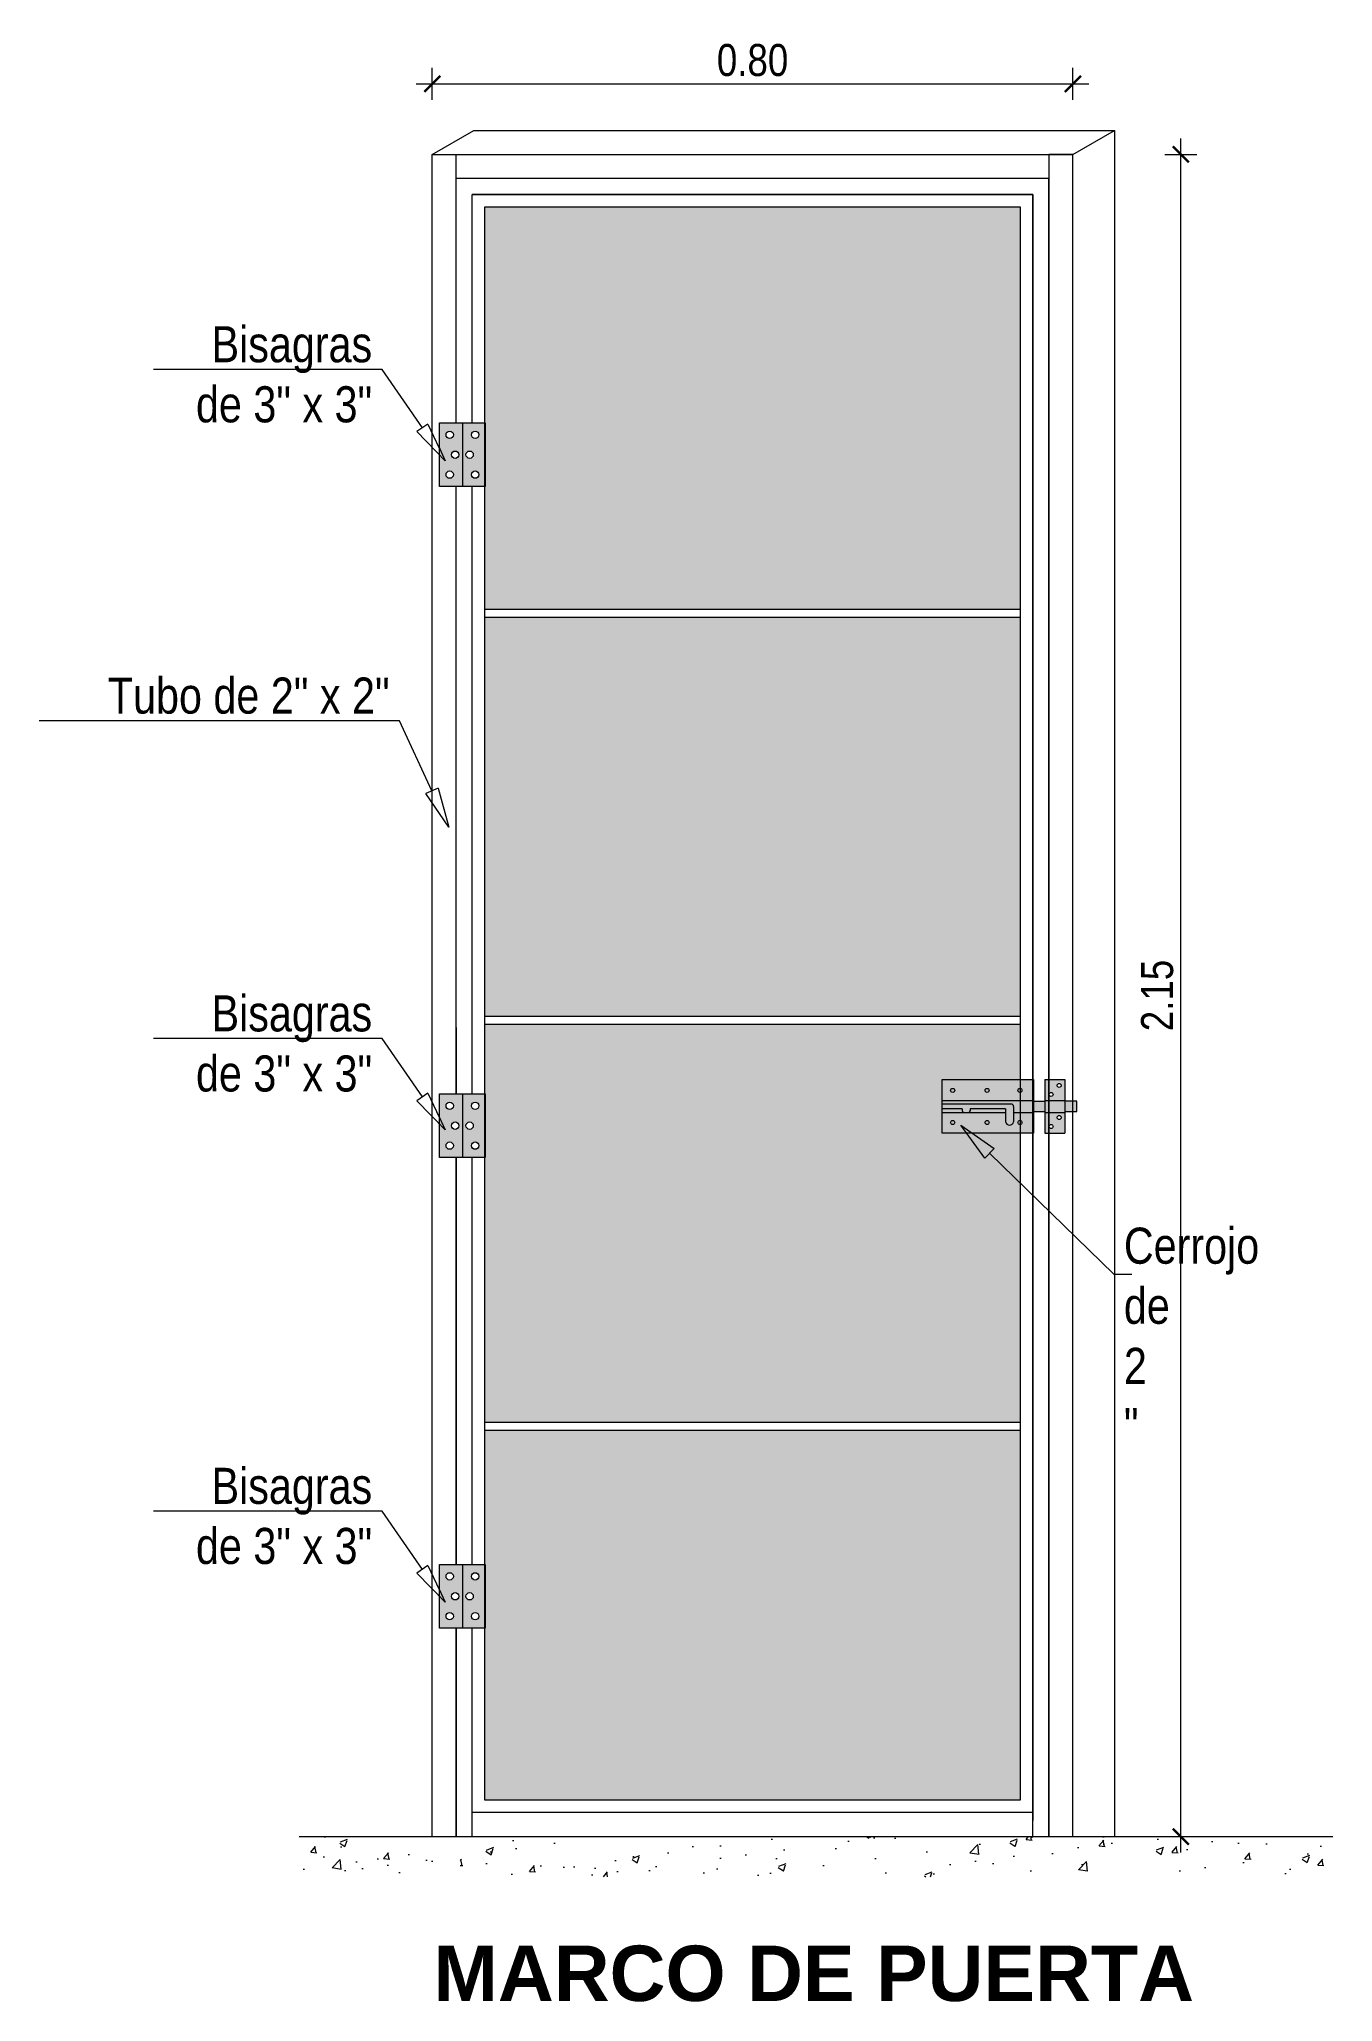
# Model space of a CAD drawing. Header units: metres. Extents: x 115.1 to 149.6, y 26.3 to 56.6.
# Drawn here: x 128.404 to 130.019, y 32.193 to 34.643 of the extents above; entities that cross this region are included whole.
import ezdxf
from ezdxf import colors
from ezdxf.entities.mleader import LeaderData, LeaderLine
from ezdxf.enums import TextEntityAlignment as Align
from ezdxf.math import Vec2, Vec3

# ---------------------------------------------------------------- set-up
doc = ezdxf.new("R2010")
doc.units = ezdxf.units.M
doc.set_wipeout_variables(frame=1)
doc.layers.get('0').update_dxf_attribs({"color": 250})
doc.layers.get('Defpoints').update_dxf_attribs({"color": 30, "lineweight": 9})
for name, color, linetype, lineweight in [('-Acero techos', 252, 'Continuous', 13), ('-Achurado', 251, 'Continuous', 5), ('-Acotado', 251, 'Continuous', 5), ('-Vista', 148, 'Continuous', 9)]:
    doc.layers.add(name, color=color, linetype=linetype, lineweight=lineweight)
doc.layers.add('G-TEXTOS-TITULOS', color=174, linetype='Continuous')
doc.styles.add('-Arial Narrow', font='ARIALN.TTF')
doc.styles.add('25-TITULO', font='arialbd.ttf', dxfattribs={"height": 0.1})
doc.dimstyles.new('Esc 1_20n', dxfattribs={"dimscale": 0.02, "dimtxt": 2, "dimasz": 1, "dimexe": 1, "dimexo": 1, "dimgap": 0.45, "dimtad": 1, "dimtoh": 1, "dimzin": 3, "dimdsep": 46, "dimtxsty": '-Arial Narrow', "dimblk": 'ARCHTICK', "dimcen": 1, "dimdle": 1, "dimclrd": 252, "dimclre": 252, "dimclrt": 252, "dimadec": 0, "dimazin": 0, "dimtfac": 1, "dimtix": 1, "dimtmove": 1, "dimatfit": 2, "dimldrblk": 'ARCHTICK', "dimfxl": 1, "dimfxlon": 1, "dimtolj": 2, "dimlwd": 5, "dimlwe": 5, "dimarcsym": 0})

msp = doc.modelspace()

# ---------------------------------------------------------------- texts
at = {"layer": 'G-TEXTOS-TITULOS', "color": 219, "true_color": 0x642165, "style": '25-TITULO'}
msp.add_text('MARCO DE PUERTA', height=0.069141, dxfattribs=at).set_placement((129.3713, 32.2285), align=Align.MIDDLE_CENTER)

# ---------------------------------------------------------------- blocks, each defined once
blk = doc.blocks.new('_ArchTick')
at = {"color": 0, "linetype": 'ByBlock', "const_width": 0.15}
blk.add_lwpolyline([(-0.5, -0.5), (0.5, 0.5)], dxfattribs=at)
blk = doc.blocks.new('*D407')
at = {"layer": '-Acotado', "color": 252, "lineweight": 5, "transparency": 16777216}
for p, q in [((129.8297, 32.3791), (129.8297, 34.5191)), ((129.8097, 34.4991), (129.8497, 34.4991)), ((129.8097, 32.3991), (129.8497, 32.3991))]:
    blk.add_line(p, q, dxfattribs=at)
at = {"layer": 'Defpoints', "color": 0, "transparency": 16777216}
for p in [(129.6949, 34.4991), (129.8297, 34.4991), (129.6949, 32.3991)]:
    blk.add_point(p, dxfattribs=at)
at = {"layer": '-Acotado', "color": 252, "lineweight": 5, "transparency": 16777216, "xscale": 0.02, "yscale": 0.02, "zscale": 0.02}
for p, rotation in [((129.8297, 34.4991), 90), ((129.8297, 32.3991), 270)]:
    blk.add_blockref('_ArchTick', p, dxfattribs=dict(at, rotation=rotation))
at = {"layer": '-Acotado', "color": 252, "transparency": 16777216, "insert": (129.8003, 33.4491), "char_height": 0.04, "attachment_point": 5, "rotation": 90, "style": '-Arial Narrow'}
blk.add_mtext('\\A2;2.15', dxfattribs=at)
blk = doc.blocks.new('*D408')
at = {"layer": '-Acotado', "color": 252, "lineweight": 5, "transparency": 16777216}
for p, q in [((128.8949, 34.5671), (128.8949, 34.6071)), ((129.6949, 34.5671), (129.6949, 34.6071)), ((128.8749, 34.5871), (129.7149, 34.5871))]:
    blk.add_line(p, q, dxfattribs=at)
at = {"layer": 'Defpoints', "color": 0, "transparency": 16777216}
for p in [(129.6949, 34.5871), (128.8949, 34.4991), (129.6949, 34.4991)]:
    blk.add_point(p, dxfattribs=at)
at = {"layer": '-Acotado', "color": 252, "lineweight": 5, "transparency": 16777216, "xscale": 0.02, "yscale": 0.02, "zscale": 0.02, "rotation": 180}
blk.add_blockref('_ArchTick', (128.8949, 34.5871), dxfattribs=at)
at = {"layer": '-Acotado', "color": 252, "lineweight": 5, "transparency": 16777216, "xscale": 0.02, "yscale": 0.02, "zscale": 0.02}
blk.add_blockref('_ArchTick', (129.6949, 34.5871), dxfattribs=at)
at = {"layer": '-Acotado', "color": 252, "transparency": 16777216, "insert": (129.2949, 34.6166), "char_height": 0.04, "attachment_point": 5, "style": '-Arial Narrow'}
blk.add_mtext('\\A2;0.80', dxfattribs=at)
blk = doc.blocks.new('Bisagra 3 x 3')
h = blk.add_hatch(color=7)
h.dxf.hatch_style = 1
h.set_gradient(color1=(255, 255, 255), color2=(128, 128, 128), tint=1, name='CURVED')
h.paths.add_polyline_path([(-0.0285, 0.0396), (0.0285, 0.0396), (0.0285, -0.0396), (-0.0285, -0.0396)])
at = {"linetype": 'Continuous'}
blk.add_wipeout([(-0.0285, 0.0396), (0.0285, 0.0396), (0.0285, -0.0396), (-0.0285, -0.0396)], dxfattribs=at)
h = blk.add_hatch(color=7)
h.dxf.hatch_style = 1
h.set_gradient(color1=(255, 255, 255), color2=(128, 128, 128), tint=1, name='INVCYLINDER')
h.paths.add_polyline_path([(0, 0.0396), (-0.0285, 0.0396), (-0.0285, -0.0396), (0, -0.0396)])
h.paths.add_polyline_path([(-0.0205, 0.0249, -1), (-0.0113, 0.0249, -1)], flags=16)
h.paths.add_polyline_path([(-0.0044, 0, -1), (-0.0136, 0, -1)], flags=16)
h.paths.add_polyline_path([(-0.0113, -0.0249, -1), (-0.0205, -0.0249, -1)], flags=16)
h.paths.add_polyline_path([(0.0285, 0.0396), (0, 0.0396), (0, -0.0396), (0.0285, -0.0396)])
h.paths.add_polyline_path([(0.0136, 0, -1), (0.0044, 0, -1)], flags=16)
h.paths.add_polyline_path([(0.0113, 0.0249, -1), (0.0205, 0.0249, -1)], flags=16)
h.paths.add_polyline_path([(0.0205, -0.0249, -1), (0.0113, -0.0249, -1)], flags=16)
at = {"layer": '-Vista', "linetype": 'Continuous'}
blk.add_lwpolyline([(-0.0285, 0.0396), (0.0285, 0.0396), (0.0285, -0.0396), (-0.0285, -0.0396)], close=True, dxfattribs=at)
blk.add_lwpolyline([(0, 0.0396), (0, -0.0396)], dxfattribs=at)
for centre in [(-0.0159, 0.0249), (0.0159, 0.0249), (-0.009, 0), (0.009, 0), (-0.0159, -0.0249), (0.0159, -0.0249)]:
    blk.add_circle(centre, 0.0046, dxfattribs=at)
blk = doc.blocks.new('_ClosedBlank')
at = {"color": 0, "linetype": 'ByBlock', "lineweight": -2}
for p, q in [((-1, 0.167), (0, 0)), ((-1, 0.167), (-1, -0.167)), ((0, 0), (-1, -0.167))]:
    blk.add_line(p, q, dxfattribs=at)
blk = doc.blocks.new('Cerrojo')
h = blk.add_hatch(color=7)
h.dxf.hatch_style = 1
h.set_gradient(color1=(255, 255, 255), color2=(128, 128, 128), tint=1, name='CYLINDER')
h.paths.add_polyline_path([(0, 0.0335), (-0.1143, 0.0335), (-0.1143, 0.0075), (0, 0.0075)])
h.paths.add_polyline_path([(-0.0196, 0.02, -1), (-0.0145, 0.02, -1)], flags=16)
h.paths.add_polyline_path([(-0.0606, 0.02, -1), (-0.0555, 0.02, -1)], flags=16)
h.paths.add_polyline_path([(-0.1036, 0.02, -1), (-0.0986, 0.02, -1)], flags=16)
h.paths.add_polyline_path([(0, -0.0075), (-0.0251, -0.0075), (-0.0251, -0.0192, -0.83287), (-0.0351, -0.0192), (-0.0351, -0.0075), (-0.0811, -0.0075, -0.056334), (-0.0816, -0.0075), (-0.0867, -0.0075, -0.056334), (-0.0872, -0.0075), (-0.1143, -0.0075), (-0.1143, -0.0335), (0, -0.0335)])
h.paths.add_polyline_path([(-0.0606, -0.02, -1), (-0.0555, -0.02, -1)], flags=16)
h.paths.add_polyline_path([(-0.0196, -0.02, -1), (-0.0145, -0.02, -1)], flags=16)
h.paths.add_polyline_path([(-0.1036, -0.02, -1), (-0.0986, -0.02, -1)], flags=16)
h.paths.add_polyline_path([(-0.0792, -0.003), (-0.0351, -0.003), (-0.0351, -0.0192, 0.83287), (-0.0251, -0.0192), (-0.0251, 0, 0.406494), (-0.0281, 0.003), (-0.1143, 0.003), (-0.1143, -0.0075), (-0.0811, -0.0075, 0.372902), (-0.0792, -0.0054)], flags=0)
h.paths.add_polyline_path([(-0.0351, -0.003), (-0.0792, -0.003), (-0.0792, -0.0052, -0.39039), (-0.0811, -0.0075), (-0.0351, -0.0075)], flags=0)
h.paths.add_polyline_path([(0, 0.0075), (-0.1143, 0.0075), (-0.1143, -0.0075), (-0.0872, -0.0075), (-0.0811, -0.0075, 0.372902), (-0.0792, -0.0054), (-0.0792, -0.003), (-0.0351, -0.003), (-0.0351, -0.0192, 0.83287), (-0.0251, -0.0192), (-0.0251, -0.0075), (0, -0.0075)], flags=17)
h.paths.add_polyline_path([(0.0389, -0.0075), (0.0139, -0.0075), (0.0139, -0.0335), (0.0389, -0.0335)])
h.paths.add_polyline_path([(0.0344, -0.0138, -1), (0.0294, -0.0138, -1)], flags=16)
h.paths.add_polyline_path([(0.0243, -0.025, -1), (0.0192, -0.025, -1)], flags=16)
h.paths.add_polyline_path([(0.0389, 0.0075), (0.0139, 0.0075), (0.0139, -0.0075), (0.0389, -0.0075)])
h.paths.add_polyline_path([(0.0389, 0.0335), (0.0139, 0.0335), (0.0139, 0.0075), (0.0389, 0.0075)])
h.paths.add_polyline_path([(0.0294, 0.0262, -1), (0.0344, 0.0262, -1)], flags=16)
h.paths.add_polyline_path([(0.0243, 0.015, -1), (0.0192, 0.015, -1)], flags=16)
h.paths.add_polyline_path([(0, 0.0075), (-0.1143, 0.0075), (-0.1143, -0.0075), (-0.0811, -0.0075, 0.372902), (-0.0792, -0.0054), (-0.0792, -0.003), (-0.0351, -0.003), (-0.0351, -0.0192, 0.83287), (-0.0251, -0.0192), (-0.0251, -0.0075), (0, -0.0075)], flags=17)
h = blk.add_hatch(color=7)
h.dxf.hatch_style = 1
h.set_gradient(color1=(255, 255, 255), color2=(128, 128, 128), tint=1, name='CYLINDER')
h.paths.add_polyline_path([(-0.1143, 0.0075), (-0.1143, -0.0335), (0, -0.0335), (0, 0.0075)])
h = blk.add_hatch(color=18)
h.dxf.hatch_style = 1
h.paths.add_polyline_path([(0.0139, 0.0065), (0, 0.0065), (0, -0.0065), (0.0139, -0.0065)])
h.paths.add_polyline_path([(0.0539, 0.0065), (0.0389, 0.0065), (0.0389, -0.0065), (0.0539, -0.0065)])
h.paths.add_polyline_path([(-0.0251, 0, 0.421975), (-0.0282, 0.003), (-0.1143, 0.003), (-0.1143, -0.003), (-0.0892, -0.003), (-0.0892, -0.0054, 0.372902), (-0.0872, -0.0075), (-0.0811, -0.0075, 0.39039), (-0.0792, -0.0052), (-0.0792, -0.003), (-0.0351, -0.003), (-0.0351, -0.0192, 0.83287), (-0.0251, -0.0192)])
h = blk.add_hatch(color=7)
h.dxf.hatch_style = 1
h.set_gradient(color1=(255, 255, 255), color2=(128, 128, 128), tint=1, name='CYLINDER')
h.paths.add_polyline_path([(-0.0351, -0.003), (-0.0792, -0.003), (-0.0792, -0.0052, -0.39039), (-0.0811, -0.0075), (-0.0351, -0.0075)])
h.paths.add_polyline_path([(-0.0892, -0.003), (-0.1143, -0.003), (-0.1143, -0.0075), (-0.0872, -0.0075, -0.39039), (-0.0892, -0.0052)])
at = {"layer": '-Vista', "ltscale": 0.009}
for p, q in [((0, 0.0335), (0, -0.0335)), ((0.0139, 0.0335), (0.0389, 0.0335)), ((0.0139, 0.0335), (0.0139, -0.0335)), ((0.0389, 0.0335), (0.0389, -0.0335)), ((-0.1143, 0.0075), (0, 0.0075)), ((-0.0281, 0.003), (-0.1143, 0.003)), ((-0.0251, 0), (-0.0251, -0.0192)), ((0, 0.0065), (0.0139, 0.0065)), ((0.0139, 0.0075), (0.0389, 0.0075)), ((0.0539, 0.0065), (0.0389, 0.0065)), ((0.0539, -0.0065), (0.0539, 0.0065)), ((-0.0892, -0.003), (-0.1143, -0.003)), ((-0.1143, -0.0075), (-0.0351, -0.0075)), ((-0.0892, -0.003), (-0.0892, -0.0054)), ((-0.0351, -0.003), (-0.0792, -0.003)), ((-0.0792, -0.003), (-0.0792, -0.0054)), ((-0.0351, -0.003), (-0.0351, -0.0192)), ((-0.0251, -0.0075), (0, -0.0075)), ((0, -0.0065), (0.0139, -0.0065)), ((0.0139, -0.0075), (0.0389, -0.0075)), ((0.0389, -0.0065), (0.0539, -0.0065)), ((0.0139, -0.0335), (0.0389, -0.0335))]:
    blk.add_line(p, q, dxfattribs=at)
blk.add_lwpolyline([(0, -0.0335), (-0.1143, -0.0335), (-0.1143, 0.0335), (0, 0.0335)], close=True, dxfattribs=at)
for centre in [(0.0319, 0.0262), (-0.1011, 0.02), (-0.0581, 0.02), (-0.0171, 0.02), (0.0218, 0.015), (-0.1011, -0.02), (-0.0581, -0.02), (-0.0171, -0.02), (0.0218, -0.025), (0.0319, -0.0138)]:
    blk.add_circle(centre, 0.00253, dxfattribs=at)
for centre, radius, start, end in [((-0.0281, 0), 0.003, 359.9569, 88.4858), ((-0.087, -0.0053), 0.0022, 178.2508, 276.4486), ((-0.0814, -0.0053), 0.0022, 263.5514, 1.7492), ((-0.0301, -0.0183), 0.00508, 190.4202, 349.5798)]:
    blk.add_arc(centre, radius, start, end, dxfattribs=at)

# ---------------------------------------------------------------- dimensions: what is measured, and where the dimension line sits
at = {"layer": '-Acotado'}
dim = msp.add_linear_dim(base=(129.6949, 34.5871), p1=(128.8949, 34.4991), p2=(129.6949, 34.4991), dimstyle='Esc 1_20n', dxfattribs=at)
dim.commit()
dim.dimension.update_dxf_attribs({"geometry": '*D408', "text_midpoint": (129.2949, 34.6166)})
dim = msp.add_linear_dim(base=(129.8297, 34.4991), p1=(129.6949, 32.3991), p2=(129.6949, 34.4991), angle=90, text='2.15', dimstyle='Esc 1_20n', dxfattribs=at)
dim.commit()
dim.dimension.update_dxf_attribs({"geometry": '*D407', "text_midpoint": (129.8003, 33.4491)})

# ---------------------------------------------------------------- hatches: boundary and pattern name
at = {"layer": '-Achurado', "ltscale": 0.009}
h = msp.add_hatch(dxfattribs=at)
h.set_pattern_fill('AR-CONC', color=256, scale=0.0005)
h.set_pattern_definition([(50, (-1373.79636, -1398.31865), (0.0910923345, -0.0079695428), [0.009525, -0.104775]), (355, (-1373.79636, -1398.31865), (-0.0176217107, 0.0955284226), [0.00762, -0.083820292]), (100.4514447, (-1373.78877, -1398.31932), (0.0734706235, 0.087558876), [0.0080950044, -0.0890451223]), (46.1842, (-1373.79636, -1398.29325), (0.1355395204, -0.021021164), [0.0142875, -0.1571625]), (96.6355576, (-1373.78506, -1398.295), (0.118702067, 0.123713062), [0.012142512, -0.133567804]), (351.184151, (-1373.79636, -1398.29325), (0.118702067, 0.123713062), [0.0114299835, -0.125729866]), (21, (-1373.78366, -1398.2996), (0.0758071956, -0.051132599), [0.009525, -0.104775]), (326, (-1373.78366, -1398.2996), (0.030901014, 0.092093983), [0.00762, -0.08382]), (71.451445, (-1373.77734, -1398.30386), (0.1067082096, 0.0409613844), [0.0080950044, -0.089044969]), (37.5, (-1373.79636, -1398.318652), (0.0015443016, 0.04227751944), [0, -0.082804, 0, -0.08509, 0, -0.0841375]), (7.5, (-1373.79636, -1398.31865), (0.0334098313, 0.0500902874), [0, -0.048514, 0, -0.080899, 0, -0.0320675]), (327.5, (-1373.82468, -1398.318652), (0.0677952976, -0.002864372), [0, -0.03175, 0, -0.09906, 0, -0.131445]), (317.5, (-1373.83738, -1398.31865), (0.0740645907, 0.0127132455), [0, -0.041275, 0, -0.065786, 0, -0.093345])])
h.paths.add_polyline_path([(128.8949, 32.3991), (128.7286, 32.3991), (128.7286, 32.3491), (128.8949, 32.3491)])
h.paths.add_polyline_path([(129.7599, 32.3991), (128.9299, 32.3991), (128.9299, 32.3491), (129.7599, 32.3491)])
h.paths.add_polyline_path([(130.0194, 32.3991), (129.7949, 32.3991), (129.7949, 32.3491), (130.0194, 32.3491)])

# ---------------------------------------------------------------- linework, layer by layer
at = {"layer": '-Acero techos'}
for p, q in [((128.8949, 34.4991), (128.9469, 34.5291)), ((128.8949, 34.4991), (128.9249, 34.4991)), ((128.8949, 32.3991), (128.8949, 34.4991)), ((128.9249, 34.4691), (128.9249, 34.4991)), ((128.9249, 34.4991), (129.6949, 34.4991)), ((129.6949, 34.4991), (129.6649, 34.4991)), ((129.6649, 34.4991), (129.6649, 34.4641)), ((129.6949, 32.3991), (129.6949, 34.4991)), ((129.6649, 34.4691), (128.9249, 34.4691)), ((129.6649, 34.4691), (128.9249, 34.4691)), ((129.6649, 34.4691), (129.6649, 32.3991)), ((129.6649, 34.4691), (129.6649, 32.3991)), ((129.6649, 34.4641), (129.6649, 34.4641)), ((129.6449, 34.3991), (129.6449, 32.4191)), ((129.6292, 33.9309), (128.9606, 33.9309)), ((129.6292, 33.9209), (128.9606, 33.9209)), ((128.9606, 33.4234), (129.6292, 33.4234)), ((128.9249, 33.4091), (128.9249, 32.3991)), ((128.9606, 33.4134), (129.6292, 33.4134)), ((129.6292, 32.9159), (128.9606, 32.9159)), ((129.6292, 32.9059), (128.9606, 32.9059))]:
    msp.add_line(p, q, dxfattribs=at)
for points in [[(128.9469, 34.5291), (129.7469, 34.5291)], [(129.6949, 34.4991), (129.7469, 34.5291)], [(129.7469, 34.5291), (129.7469, 32.3991)], [(128.9249, 32.3991), (128.9249, 34.4691)], [(129.6649, 32.3991), (129.6649, 34.4691)], [(129.6449, 34.4491), (128.9449, 34.4491)], [(129.6449, 32.3991), (129.6449, 34.4491), (128.9449, 34.4491)], [(128.9449, 32.3991), (128.9449, 33.4241), (128.9449, 34.3991)]]:
    msp.add_lwpolyline(points, dxfattribs=at)
msp.add_lwpolyline([(128.9449, 34.4491), (129.6449, 34.4491), (129.6449, 32.4291), (128.9449, 32.4291)], close=True, dxfattribs=at)
at = {"layer": '-Achurado'}
msp.add_line((128.7286, 32.3991), (130.0194, 32.3991), dxfattribs=at)

# ---------------------------------------------------------------- block references
at = {"layer": '-Acero techos'}
msp.add_blockref('Cerrojo', (129.6459, 33.3106), dxfattribs=at)

msp.set_redraw_order([(e.dxf.handle, doc.entitydb.next_handle()) for e in msp.query("TEXT MTEXT ATTDEF DIMENSION ARC_DIMENSION")])  # texts and dimensions are drawn at this point

# ---------------------------------------------------------------- leaders
at = {"layer": '-Acotado', "ltscale": 0.009}
ml = msp.add_multileader_mtext('Standard', dxfattribs=at)
ml.set_content('Tubo de 2" x 2"', color=7, style='-Arial Narrow')
ml.set_leader_properties(color=7, linetype='ByLayer', lineweight=0)
ml.set_arrow_properties(name='CLOSEDBLANK')
ml.build(insert=Vec2(0, 0))
ml.multileader.update_dxf_attribs({"has_dogleg": 0, "text_left_attachment_type": 6, "text_right_attachment_type": 6, "dogleg_length": 0, "arrow_head_size": 0.05, "scale": 0.025})
ctx = ml.context
ctx.base_point, ctx.scale, ctx.char_height, ctx.arrow_head_size, ctx.landing_gap_size, ctx.plane_origin = Vec3(128.481, 33.792), 0.025, 0.045, 0.05, 0.0125, Vec3(128.8477, 33.577)
ctx.left_attachment, ctx.right_attachment, ctx.text_align_type = 6, 6, 2
notes = []
notes.append((ctx, [(0, (1, 1, 0), (128.8542, 33.792), (-1, 0), 0, [(0, [(128.9155, 33.6592)], 0, [])])]))
ctx.mtext.insert, ctx.mtext.alignment, ctx.mtext.flow_direction = Vec3(128.8417, 33.846), 3, 5
at = {"layer": '-Acotado'}
ml = msp.add_multileader_mtext('Standard', dxfattribs=at)
ml.set_content('Cerrojo de 2 "', color=7, style='-Arial Narrow')
ml.set_leader_properties(color=7, linetype='ByLayer', lineweight=0)
ml.set_arrow_properties(name='CLOSEDBLANK')
ml.build(insert=Vec2(0, 0))
ml.multileader.update_dxf_attribs({"has_dogleg": 0, "text_left_attachment_type": 6, "text_right_attachment_type": 6, "dogleg_length": 0, "arrow_head_size": 0.05, "scale": 0.025})
ctx = ml.context
ctx.base_point, ctx.scale, ctx.char_height, ctx.arrow_head_size, ctx.landing_gap_size, ctx.plane_origin = Vec3(129.7461, 33.1011), 0.025, 0.045, 0.05, 0.0125, Vec3(131.3702, 33.1433)
ctx.left_attachment, ctx.right_attachment = 6, 6
notes.append((ctx, [(0, (1, 1, 0), (129.7461, 33.1011), (1, 0), 0, [(0, [(129.5549, 33.2871)], 0, [])])]))
ctx.mtext.insert, ctx.mtext.width, ctx.mtext.flow_direction = Vec3(129.7586, 33.1593), 0.386273, 5
for ctx, leaders in notes:
    for number, flags, end, landing, length, lines in leaders:
        leader = LeaderData()
        leader.index, (leader.has_last_leader_line, leader.has_dogleg_vector, leader.attachment_direction) = number, flags
        leader.last_leader_point, leader.dogleg_vector, leader.dogleg_length = Vec3(end), Vec3(landing), length
        for number, points, colour, breaks in lines:
            line = LeaderLine()
            line.index, line.vertices, line.color, line.breaks = number, Vec3.list(points), colors.encode_raw_color(colour), breaks
            leader.lines.append(line)
        ctx.leaders.append(leader)

# ---------------------------------------------------------------- next in the draw order: block references
at = {"layer": '-Acero techos'}
for p in [(128.9326, 34.1242), (128.9326, 33.2866), (128.9326, 32.6991)]:
    msp.add_blockref('Bisagra 3 x 3', p, dxfattribs=at)

# ---------------------------------------------------------------- next in the draw order: hatches: boundary and pattern name
at = {"layer": '-Acero techos', "true_color": 0xc7c8ca}
h = msp.add_hatch(color=9, dxfattribs=at)
h.dxf.hatch_style = 1
h.paths.add_polyline_path([(129.6292, 32.4448), (129.6292, 32.9059), (128.9606, 32.9059), (128.9606, 32.4448)])
h.paths.add_polyline_path([(129.6292, 32.9159), (129.6292, 33.4134), (128.9606, 33.4134), (128.9606, 32.9159)])
h.paths.add_polyline_path([(128.9606, 33.9209), (128.9606, 33.4234), (129.6292, 33.4234), (129.6292, 33.9209)])
h.paths.add_polyline_path([(129.6292, 33.9309), (129.6292, 34.4334), (128.9606, 34.4334), (128.9606, 33.9309)])

# ---------------------------------------------------------------- next in the draw order: linework, layer by layer
at = {"layer": '-Acero techos'}
msp.add_lwpolyline([(128.9606, 34.4334), (129.6292, 34.4334), (129.6292, 32.4448), (128.9606, 32.4448)], close=True, dxfattribs=at)

# ---------------------------------------------------------------- next in the draw order: leaders
at = {"layer": '-Acotado', "ltscale": 0.009}
ml = msp.add_multileader_mtext('Standard', dxfattribs=at)
ml.set_content('Bisagras\\Pde 3" x 3"', color=7, style='-Arial Narrow')
ml.set_leader_properties(color=7, linetype='ByLayer', lineweight=0)
ml.set_arrow_properties(name='CLOSEDBLANK')
ml.build(insert=Vec2(0, 0))
ml.multileader.update_dxf_attribs({"has_dogleg": 0, "text_left_attachment_type": 6, "text_right_attachment_type": 6, "dogleg_length": 0, "arrow_head_size": 0.05, "scale": 0.025})
ctx = ml.context
ctx.base_point, ctx.scale, ctx.char_height, ctx.arrow_head_size, ctx.landing_gap_size, ctx.plane_origin = Vec3(128.5915, 34.2306), 0.025, 0.045, 0.05, 0.0125, Vec3(128.911, 33.9166)
ctx.left_attachment, ctx.right_attachment, ctx.text_align_type = 6, 6, 2
notes = []
notes.append((ctx, [(0, (1, 1, 0), (128.8324, 34.2306), (-1, 0), 0, [(0, [(128.911, 34.1166)], 0, [])])]))
ctx.mtext.insert, ctx.mtext.alignment, ctx.mtext.flow_direction = Vec3(128.8199, 34.2846), 3, 5
ml = msp.add_multileader_mtext('Standard', dxfattribs=at)
ml.set_content('Bisagras\\Pde 3" x 3"', color=7, style='-Arial Narrow')
ml.set_leader_properties(color=7, linetype='ByLayer', lineweight=0)
ml.set_arrow_properties(name='CLOSEDBLANK')
ml.build(insert=Vec2(0, 0))
ml.multileader.update_dxf_attribs({"has_dogleg": 0, "text_left_attachment_type": 6, "text_right_attachment_type": 6, "dogleg_length": 0, "arrow_head_size": 0.05, "scale": 0.025})
ctx = ml.context
ctx.base_point, ctx.scale, ctx.char_height, ctx.arrow_head_size, ctx.landing_gap_size, ctx.plane_origin = Vec3(128.5915, 33.3953), 0.025, 0.045, 0.05, 0.0125, Vec3(128.911, 33.2814)
ctx.left_attachment, ctx.right_attachment, ctx.text_align_type = 6, 6, 2
notes.append((ctx, [(0, (1, 1, 0), (128.8324, 33.3953), (-1, 0), 0, [(0, [(128.911, 33.2814)], 0, [])])]))
ctx.mtext.insert, ctx.mtext.alignment, ctx.mtext.flow_direction = Vec3(128.8199, 33.4493), 3, 5
ml = msp.add_multileader_mtext('Standard', dxfattribs=at)
ml.set_content('Bisagras\\Pde 3" x 3"', color=7, style='-Arial Narrow')
ml.set_leader_properties(color=7, linetype='ByLayer', lineweight=0)
ml.set_arrow_properties(name='CLOSEDBLANK')
ml.build(insert=Vec2(0, 0))
ml.multileader.update_dxf_attribs({"has_dogleg": 0, "text_left_attachment_type": 6, "text_right_attachment_type": 6, "dogleg_length": 0, "arrow_head_size": 0.05, "scale": 0.025})
ctx = ml.context
ctx.base_point, ctx.scale, ctx.char_height, ctx.arrow_head_size, ctx.landing_gap_size, ctx.plane_origin = Vec3(128.5915, 32.8055), 0.025, 0.045, 0.05, 0.0125, Vec3(128.911, 32.6916)
ctx.left_attachment, ctx.right_attachment, ctx.text_align_type = 6, 6, 2
notes.append((ctx, [(0, (1, 1, 0), (128.8324, 32.8055), (-1, 0), 0, [(0, [(128.911, 32.6916)], 0, [])])]))
ctx.mtext.insert, ctx.mtext.alignment, ctx.mtext.flow_direction = Vec3(128.8199, 32.8595), 3, 5
for ctx, leaders in notes:
    for number, flags, end, landing, length, lines in leaders:
        leader = LeaderData()
        leader.index, (leader.has_last_leader_line, leader.has_dogleg_vector, leader.attachment_direction) = number, flags
        leader.last_leader_point, leader.dogleg_vector, leader.dogleg_length = Vec3(end), Vec3(landing), length
        for number, points, colour, breaks in lines:
            line = LeaderLine()
            line.index, line.vertices, line.color, line.breaks = number, Vec3.list(points), colors.encode_raw_color(colour), breaks
            leader.lines.append(line)
        ctx.leaders.append(leader)

doc.saveas('drawing.dxf')
